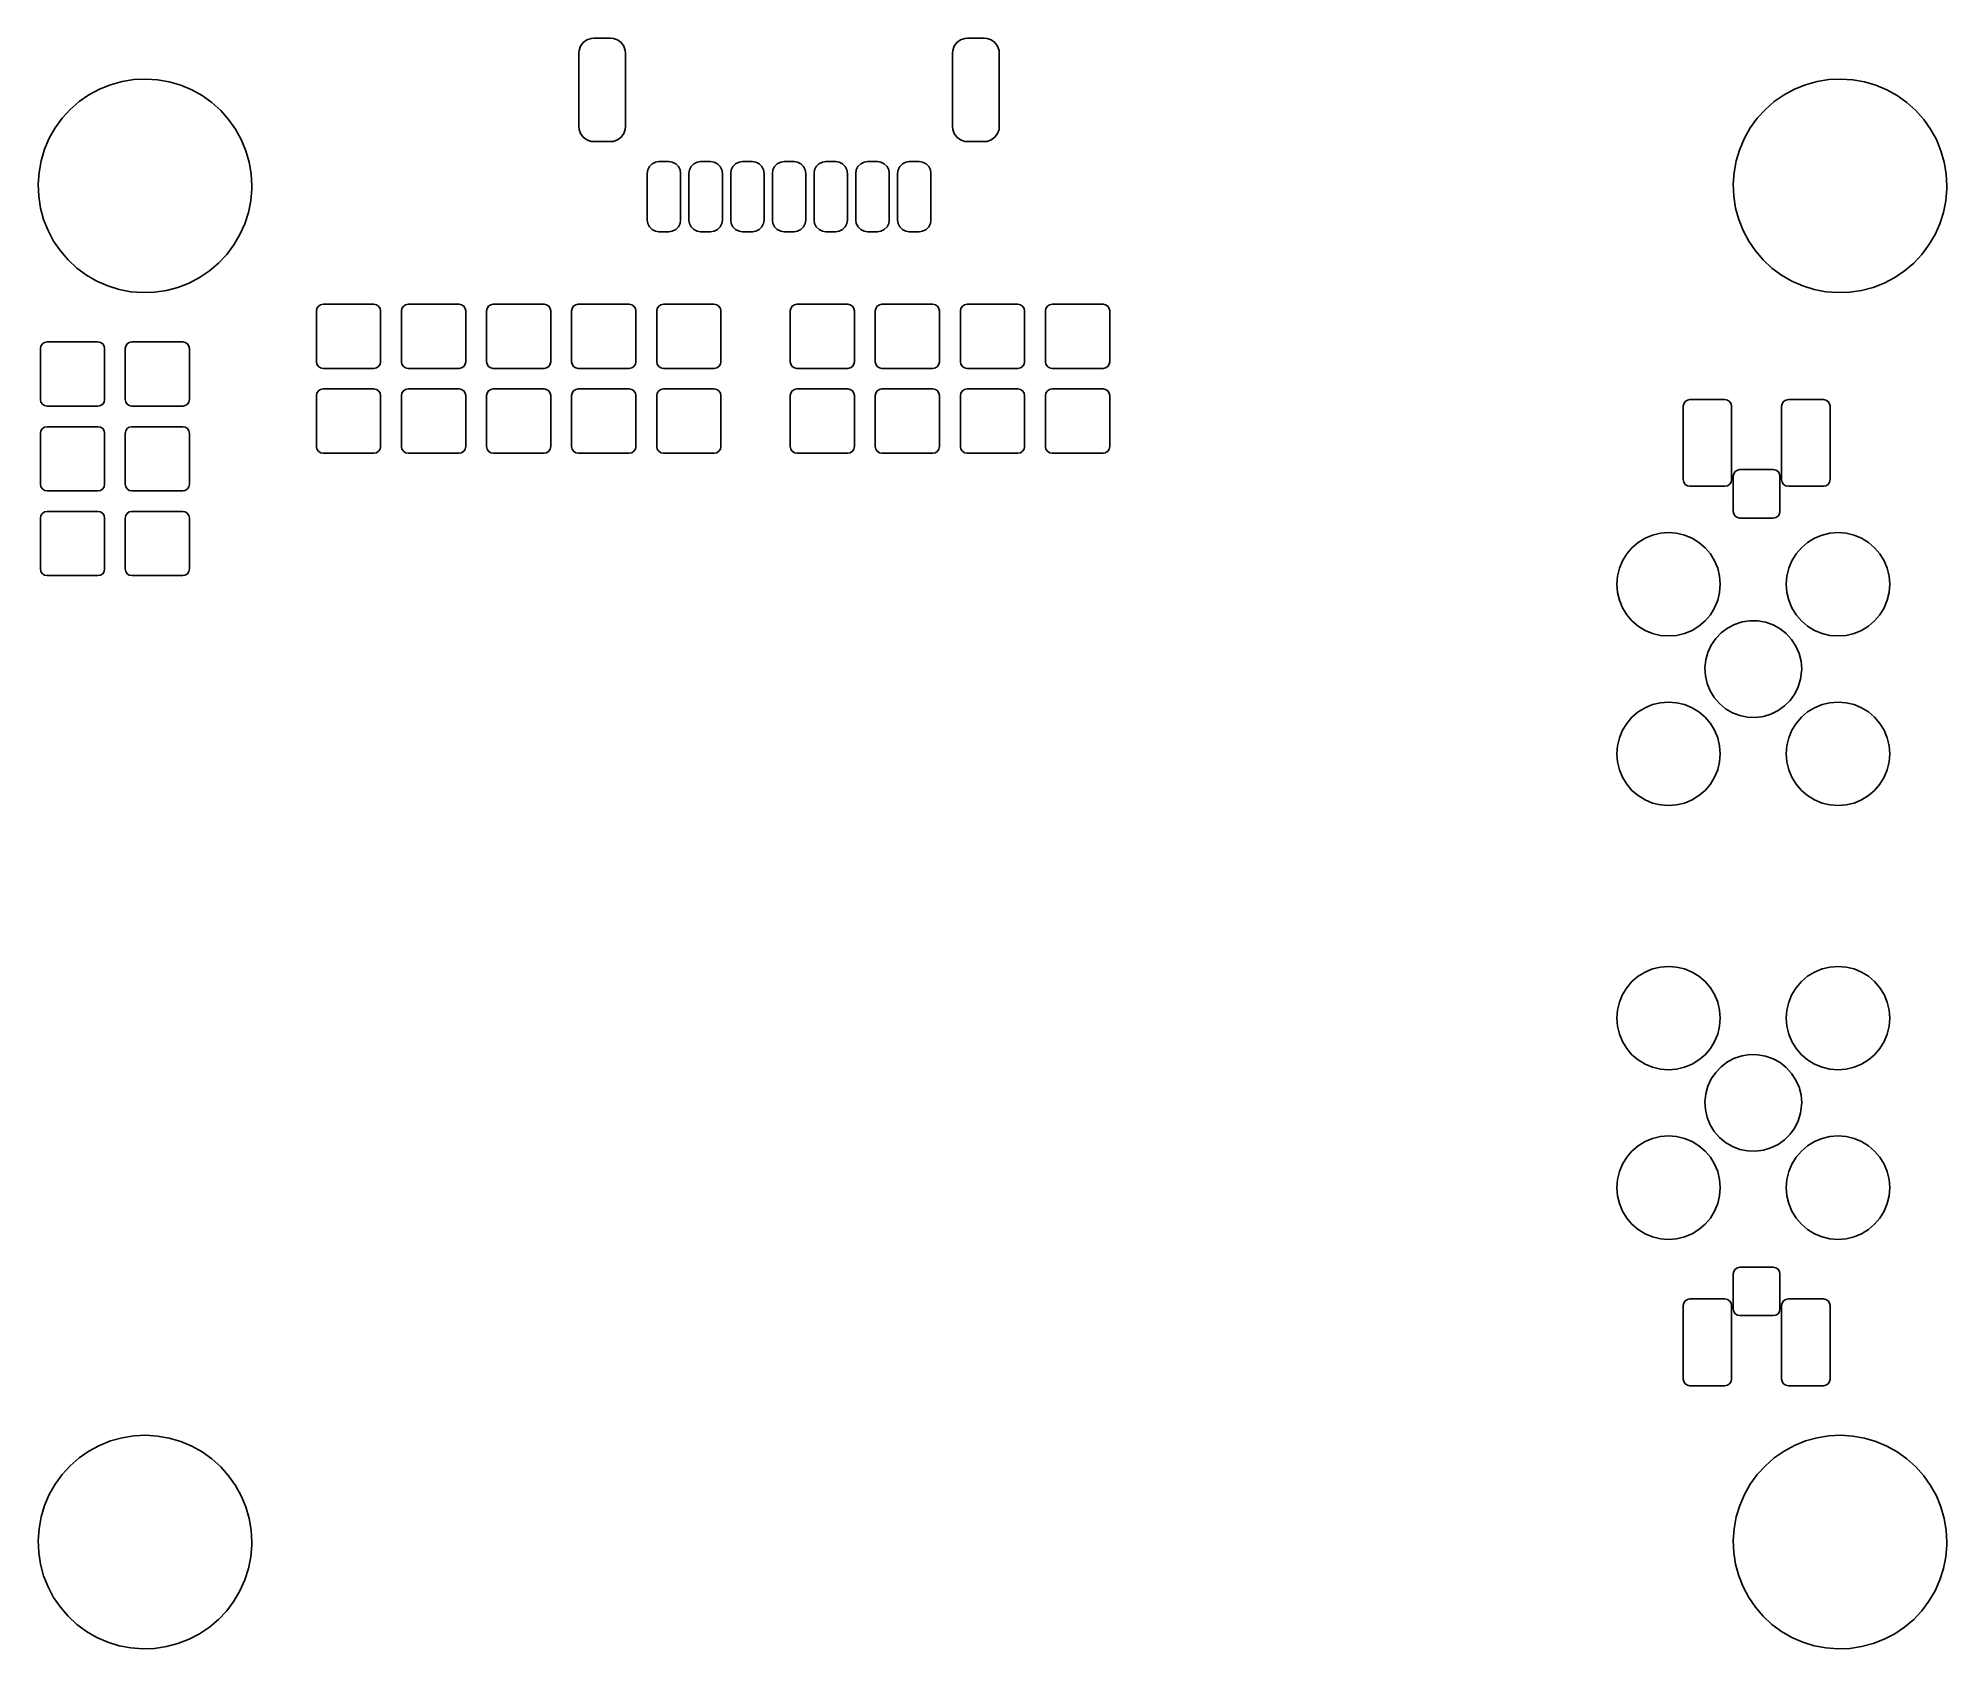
# Model space of a CAD drawing. Extents: x 5.37 to 7.63, y -5.03 to -3.13.
import ezdxf

# ---------------------------------------------------------------- set-up
doc = ezdxf.new("R2010")
doc.units = 0
doc.header["$MEASUREMENT"] = 0
doc.layers.add('BLACK', color=7, linetype='CONTINUOUS')

msp = doc.modelspace()

# ---------------------------------------------------------------- linework, layer by layer
at = {"layer": 'BLACK', "linetype": 'CONTINUOUS'}
for p, q in [((6.01716, -3.13102), (6.02139, -3.12789)), ((6.02139, -3.12789), (6.02637, -3.12614)), ((6.02637, -3.12614), (6.02969, -3.12583)), ((6.02969, -3.12583), (6.04937, -3.12583)), ((6.04937, -3.12583), (6.05269, -3.12614)), ((6.05269, -3.12614), (6.05766, -3.12789)), ((6.05766, -3.12789), (6.0619, -3.13102)), ((6.4581, -3.13102), (6.46234, -3.12789)), ((6.46234, -3.12789), (6.46731, -3.12614)), ((6.46731, -3.12614), (6.47063, -3.12583)), ((6.47063, -3.12583), (6.49031, -3.12583)), ((6.49031, -3.12583), (6.49363, -3.12614)), ((6.49363, -3.12614), (6.49861, -3.12789)), ((6.49861, -3.12789), (6.50284, -3.13102)), ((6.01197, -3.14354), (6.01228, -3.14022)), ((6.01197, -3.23016), (6.01197, -3.14354)), ((6.01228, -3.14022), (6.01403, -3.13525)), ((6.01403, -3.13525), (6.01716, -3.13102)), ((6.0619, -3.13102), (6.06503, -3.13525)), ((6.06503, -3.13525), (6.06677, -3.14022)), ((6.06677, -3.14022), (6.06709, -3.14354)), ((6.06709, -3.14354), (6.06709, -3.23016)), ((6.45291, -3.14354), (6.45323, -3.14022)), ((6.45291, -3.23016), (6.45291, -3.14354)), ((6.45323, -3.14022), (6.45497, -3.13525)), ((6.45497, -3.13525), (6.4581, -3.13102)), ((6.50284, -3.13102), (6.50597, -3.13525)), ((6.50597, -3.13525), (6.50772, -3.14022)), ((6.50772, -3.14022), (6.50803, -3.14354)), ((6.50803, -3.14354), (6.50803, -3.23016)), ((5.47295, -3.17695), (5.48683, -3.17471)), ((5.48683, -3.17471), (5.50088, -3.17402)), ((5.50088, -3.17402), (5.51492, -3.1749)), ((5.51492, -3.1749), (5.52877, -3.17734)), ((7.47295, -3.17695), (7.48683, -3.17471)), ((7.48683, -3.17471), (7.50088, -3.17402)), ((7.50088, -3.17402), (7.51492, -3.1749)), ((7.51492, -3.1749), (7.52877, -3.17734)), ((5.42244, -3.20072), (5.43399, -3.1927)), ((5.43399, -3.1927), (5.44636, -3.18601)), ((5.44636, -3.18601), (5.4594, -3.18074)), ((5.4594, -3.18074), (5.47295, -3.17695)), ((5.52877, -3.17734), (5.54226, -3.18132)), ((5.54226, -3.18132), (5.55523, -3.18677)), ((5.55523, -3.18677), (5.56751, -3.19363)), ((5.56751, -3.19363), (5.57894, -3.20182)), ((7.42244, -3.20072), (7.43399, -3.1927)), ((7.43399, -3.1927), (7.44636, -3.18601)), ((7.44636, -3.18601), (7.4594, -3.18074)), ((7.4594, -3.18074), (7.47295, -3.17695)), ((7.52877, -3.17734), (7.54226, -3.18132)), ((7.54226, -3.18132), (7.55523, -3.18677)), ((7.55523, -3.18677), (7.56751, -3.19363)), ((7.56751, -3.19363), (7.57894, -3.20182)), ((5.40237, -3.22037), (5.41185, -3.20999)), ((5.41185, -3.20999), (5.42244, -3.20072)), ((5.57894, -3.20182), (5.58939, -3.21123)), ((5.58939, -3.21123), (5.59873, -3.22175)), ((7.40237, -3.22037), (7.41185, -3.20999)), ((7.41185, -3.20999), (7.42244, -3.20072)), ((7.57894, -3.20182), (7.58939, -3.21123)), ((7.58939, -3.21123), (7.59873, -3.22175)), ((5.38715, -3.24398), (5.3941, -3.23175)), ((5.3941, -3.23175), (5.40237, -3.22037)), ((5.59873, -3.22175), (5.60684, -3.23324)), ((5.60684, -3.23324), (5.61362, -3.24556)), ((6.01228, -3.23348), (6.01197, -3.23016)), ((6.01403, -3.23845), (6.01228, -3.23348)), ((6.01716, -3.24268), (6.01403, -3.23845)), ((6.02139, -3.24581), (6.01716, -3.24268)), ((6.0619, -3.24268), (6.05766, -3.24581)), ((6.06503, -3.23845), (6.0619, -3.24268)), ((6.06677, -3.23348), (6.06503, -3.23845)), ((6.06709, -3.23016), (6.06677, -3.23348)), ((6.45323, -3.23348), (6.45291, -3.23016)), ((6.45497, -3.23845), (6.45323, -3.23348)), ((6.4581, -3.24268), (6.45497, -3.23845)), ((6.46234, -3.24581), (6.4581, -3.24268)), ((6.50284, -3.24268), (6.49861, -3.24581)), ((6.50597, -3.23845), (6.50284, -3.24268)), ((6.50772, -3.23348), (6.50597, -3.23845)), ((6.50803, -3.23016), (6.50772, -3.23348)), ((7.38715, -3.24398), (7.3941, -3.23175)), ((7.3941, -3.23175), (7.40237, -3.22037)), ((7.59873, -3.22175), (7.60684, -3.23324)), ((7.60684, -3.23324), (7.61362, -3.24556)), ((5.37755, -3.27038), (5.38161, -3.25691)), ((5.38161, -3.25691), (5.38715, -3.24398)), ((5.61362, -3.24556), (5.61898, -3.25857)), ((5.61898, -3.25857), (5.62285, -3.27209)), ((6.02637, -3.24756), (6.02139, -3.24581)), ((6.02969, -3.24787), (6.02637, -3.24756)), ((6.04937, -3.24787), (6.02969, -3.24787)), ((6.05269, -3.24756), (6.04937, -3.24787)), ((6.05766, -3.24581), (6.05269, -3.24756)), ((6.46731, -3.24756), (6.46234, -3.24581)), ((6.47063, -3.24787), (6.46731, -3.24756)), ((6.49031, -3.24787), (6.47063, -3.24787)), ((6.49363, -3.24756), (6.49031, -3.24787)), ((6.49861, -3.24581), (6.49363, -3.24756)), ((7.37755, -3.27038), (7.38161, -3.25691)), ((7.38161, -3.25691), (7.38715, -3.24398)), ((7.61362, -3.24556), (7.61898, -3.25857)), ((7.61898, -3.25857), (7.62285, -3.27209)), ((5.37403, -3.29824), (5.37501, -3.28421)), ((5.37501, -3.28421), (5.37755, -3.27038)), ((5.62285, -3.27209), (5.6252, -3.28596)), ((5.6252, -3.28596), (5.62598, -3.3)), ((6.09268, -3.28528), (6.09325, -3.28134)), ((6.09268, -3.34039), (6.09268, -3.28528)), ((6.09325, -3.28134), (6.09524, -3.27727)), ((6.09524, -3.27727), (6.09844, -3.27407)), ((6.09844, -3.27407), (6.1025, -3.27208)), ((6.1025, -3.27208), (6.10646, -3.2715)), ((6.10646, -3.2715), (6.11827, -3.2715)), ((6.11827, -3.2715), (6.1222, -3.27207)), ((6.1222, -3.27207), (6.12627, -3.27406)), ((6.12627, -3.27406), (6.12947, -3.27725)), ((6.12947, -3.27725), (6.13147, -3.28132)), ((6.13147, -3.28132), (6.13205, -3.28528)), ((6.13205, -3.28528), (6.13205, -3.34039)), ((6.14189, -3.28528), (6.14246, -3.28134)), ((6.14189, -3.34039), (6.14189, -3.28528)), ((6.14246, -3.28134), (6.14445, -3.27727)), ((6.14445, -3.27727), (6.14765, -3.27407)), ((6.14765, -3.27407), (6.15171, -3.27208)), ((6.15171, -3.27208), (6.15567, -3.2715)), ((6.15567, -3.2715), (6.16748, -3.2715)), ((6.16748, -3.2715), (6.17142, -3.27207)), ((6.17142, -3.27207), (6.17548, -3.27406)), ((6.17548, -3.27406), (6.17868, -3.27725)), ((6.17868, -3.27725), (6.18068, -3.28132)), ((6.18068, -3.28132), (6.18126, -3.28528)), ((6.18126, -3.28528), (6.18126, -3.34039)), ((6.1911, -3.28528), (6.19168, -3.28134)), ((6.1911, -3.34039), (6.1911, -3.28528)), ((6.19168, -3.28134), (6.19366, -3.27727)), ((6.19366, -3.27727), (6.19686, -3.27407)), ((6.19686, -3.27407), (6.20092, -3.27208)), ((6.20092, -3.27208), (6.20488, -3.2715)), ((6.20488, -3.2715), (6.21669, -3.2715)), ((6.21669, -3.2715), (6.22063, -3.27207)), ((6.22063, -3.27207), (6.22469, -3.27406)), ((6.22469, -3.27406), (6.2279, -3.27725)), ((6.2279, -3.27725), (6.22989, -3.28132)), ((6.22989, -3.28132), (6.23047, -3.28528)), ((6.23047, -3.28528), (6.23047, -3.34039)), ((6.24031, -3.28528), (6.24089, -3.28134)), ((6.24032, -3.34039), (6.24031, -3.28528)), ((6.24089, -3.28134), (6.24288, -3.27727)), ((6.24288, -3.27727), (6.24607, -3.27407)), ((6.24607, -3.27407), (6.25013, -3.27208)), ((6.25013, -3.27208), (6.25409, -3.2715)), ((6.25409, -3.2715), (6.26591, -3.2715)), ((6.26591, -3.2715), (6.26984, -3.27207)), ((6.26984, -3.27207), (6.27391, -3.27406)), ((6.27391, -3.27406), (6.27711, -3.27725)), ((6.27711, -3.27725), (6.2791, -3.28132)), ((6.2791, -3.28132), (6.27968, -3.28528)), ((6.27968, -3.28528), (6.27968, -3.34039)), ((6.28953, -3.28528), (6.2901, -3.28134)), ((6.28953, -3.34039), (6.28953, -3.28528)), ((6.2901, -3.28134), (6.29209, -3.27727)), ((6.29209, -3.27727), (6.29529, -3.27407)), ((6.29529, -3.27407), (6.29935, -3.27208)), ((6.29935, -3.27208), (6.30331, -3.2715)), ((6.30331, -3.2715), (6.31512, -3.2715)), ((6.31512, -3.2715), (6.31905, -3.27207)), ((6.31905, -3.27207), (6.32312, -3.27406)), ((6.32312, -3.27406), (6.32632, -3.27725)), ((6.32632, -3.27725), (6.32832, -3.28132)), ((6.32832, -3.28132), (6.3289, -3.28528)), ((6.3289, -3.28528), (6.3289, -3.34039)), ((6.33874, -3.28528), (6.33931, -3.28134)), ((6.33874, -3.34039), (6.33874, -3.28528)), ((6.33931, -3.28134), (6.3413, -3.27727)), ((6.3413, -3.27727), (6.3445, -3.27407)), ((6.3445, -3.27407), (6.34856, -3.27208)), ((6.34856, -3.27208), (6.35252, -3.2715)), ((6.35252, -3.2715), (6.36433, -3.2715)), ((6.36433, -3.2715), (6.36827, -3.27207)), ((6.36827, -3.27207), (6.37233, -3.27406)), ((6.37233, -3.27406), (6.37553, -3.27725)), ((6.37553, -3.27725), (6.37753, -3.28132)), ((6.37753, -3.28132), (6.37811, -3.28528)), ((6.37811, -3.28528), (6.37811, -3.34039)), ((6.38795, -3.28528), (6.38853, -3.28134)), ((6.38795, -3.34039), (6.38795, -3.28528)), ((6.38853, -3.28134), (6.39051, -3.27727)), ((6.39051, -3.27727), (6.39371, -3.27407)), ((6.39371, -3.27407), (6.39777, -3.27208)), ((6.39777, -3.27208), (6.40173, -3.2715)), ((6.40173, -3.2715), (6.41354, -3.2715)), ((6.41354, -3.2715), (6.41748, -3.27207)), ((6.41748, -3.27207), (6.42155, -3.27406)), ((6.42155, -3.27406), (6.42475, -3.27725)), ((6.42475, -3.27725), (6.42674, -3.28132)), ((6.42674, -3.28132), (6.42732, -3.28528)), ((6.42732, -3.28528), (6.42732, -3.34039)), ((7.37403, -3.29824), (7.37501, -3.28421)), ((7.37501, -3.28421), (7.37755, -3.27038)), ((7.62285, -3.27209), (7.6252, -3.28596)), ((7.6252, -3.28596), (7.62598, -3.3)), ((5.37462, -3.31229), (5.37403, -3.29824)), ((5.62594, -3.30352), (5.62476, -3.31753)), ((5.62598, -3.3), (5.62594, -3.30352)), ((7.37462, -3.31229), (7.37403, -3.29824)), ((7.62594, -3.30352), (7.62476, -3.31753)), ((7.62598, -3.3), (7.62594, -3.30352)), ((5.37677, -3.32619), (5.37462, -3.31229)), ((5.38046, -3.33977), (5.37677, -3.32619)), ((5.62203, -3.33133), (5.61777, -3.34474)), ((5.62476, -3.31753), (5.62203, -3.33133)), ((7.37677, -3.32619), (7.37462, -3.31229)), ((7.38046, -3.33977), (7.37677, -3.32619)), ((7.62203, -3.33133), (7.61777, -3.34474)), ((7.62476, -3.31753), (7.62203, -3.33133)), ((5.38563, -3.35284), (5.38046, -3.33977)), ((5.39224, -3.36526), (5.38563, -3.35284)), ((5.61777, -3.34474), (5.61205, -3.35759)), ((6.09326, -3.34435), (6.09268, -3.34039)), ((6.09525, -3.34842), (6.09326, -3.34435)), ((6.09845, -3.35161), (6.09525, -3.34842)), ((6.10252, -3.3536), (6.09845, -3.35161)), ((6.10646, -3.35417), (6.10252, -3.3536)), ((6.11827, -3.35417), (6.10646, -3.35417)), ((6.12223, -3.35359), (6.11827, -3.35417)), ((6.12629, -3.3516), (6.12223, -3.35359)), ((6.12949, -3.3484), (6.12629, -3.3516)), ((6.13147, -3.34433), (6.12949, -3.3484)), ((6.13205, -3.34039), (6.13147, -3.34433)), ((6.14247, -3.34435), (6.14189, -3.34039)), ((6.14447, -3.34842), (6.14247, -3.34435)), ((6.14767, -3.35161), (6.14447, -3.34842)), ((6.15173, -3.3536), (6.14767, -3.35161)), ((6.15567, -3.35417), (6.15173, -3.3536)), ((6.16748, -3.35417), (6.15567, -3.35417)), ((6.17144, -3.35359), (6.16748, -3.35417)), ((6.1755, -3.3516), (6.17144, -3.35359)), ((6.1787, -3.3484), (6.1755, -3.3516)), ((6.18069, -3.34433), (6.1787, -3.3484)), ((6.18126, -3.34039), (6.18069, -3.34433)), ((6.19168, -3.34435), (6.1911, -3.34039)), ((6.19368, -3.34842), (6.19168, -3.34435)), ((6.19688, -3.35161), (6.19368, -3.34842)), ((6.20095, -3.3536), (6.19688, -3.35161)), ((6.20488, -3.35417), (6.20095, -3.3536)), ((6.21669, -3.35417), (6.20488, -3.35417)), ((6.22065, -3.35359), (6.21669, -3.35417)), ((6.22471, -3.3516), (6.22065, -3.35359)), ((6.22791, -3.3484), (6.22471, -3.3516)), ((6.2299, -3.34433), (6.22791, -3.3484)), ((6.23047, -3.34039), (6.2299, -3.34433)), ((6.2409, -3.34435), (6.24032, -3.34039)), ((6.24289, -3.34842), (6.2409, -3.34435)), ((6.24609, -3.35161), (6.24289, -3.34842)), ((6.25016, -3.3536), (6.24609, -3.35161)), ((6.25409, -3.35417), (6.25016, -3.3536)), ((6.26591, -3.35417), (6.25409, -3.35417)), ((6.26987, -3.35359), (6.26591, -3.35417)), ((6.27393, -3.3516), (6.26987, -3.35359)), ((6.27712, -3.3484), (6.27393, -3.3516)), ((6.27911, -3.34433), (6.27712, -3.3484)), ((6.27968, -3.34039), (6.27911, -3.34433)), ((6.29011, -3.34435), (6.28953, -3.34039)), ((6.2921, -3.34842), (6.29011, -3.34435)), ((6.29531, -3.35161), (6.2921, -3.34842)), ((6.29937, -3.3536), (6.29531, -3.35161)), ((6.30331, -3.35417), (6.29937, -3.3536)), ((6.31512, -3.35417), (6.30331, -3.35417)), ((6.31908, -3.35359), (6.31512, -3.35417)), ((6.32314, -3.3516), (6.31908, -3.35359)), ((6.32634, -3.3484), (6.32314, -3.3516)), ((6.32832, -3.34433), (6.32634, -3.3484)), ((6.3289, -3.34039), (6.32832, -3.34433)), ((6.33932, -3.34435), (6.33874, -3.34039)), ((6.34132, -3.34842), (6.33932, -3.34435)), ((6.34452, -3.35161), (6.34132, -3.34842)), ((6.34858, -3.3536), (6.34452, -3.35161)), ((6.35252, -3.35417), (6.34858, -3.3536)), ((6.36433, -3.35417), (6.35252, -3.35417)), ((6.36829, -3.35359), (6.36433, -3.35417)), ((6.37235, -3.3516), (6.36829, -3.35359)), ((6.37555, -3.3484), (6.37235, -3.3516)), ((6.37754, -3.34433), (6.37555, -3.3484)), ((6.37811, -3.34039), (6.37754, -3.34433)), ((6.38853, -3.34435), (6.38795, -3.34039)), ((6.39053, -3.34842), (6.38853, -3.34435)), ((6.39373, -3.35161), (6.39053, -3.34842)), ((6.3978, -3.3536), (6.39373, -3.35161)), ((6.40173, -3.35417), (6.3978, -3.3536)), ((6.41354, -3.35417), (6.40173, -3.35417)), ((6.4175, -3.35359), (6.41354, -3.35417)), ((6.42156, -3.3516), (6.4175, -3.35359)), ((6.42476, -3.3484), (6.42156, -3.3516)), ((6.42675, -3.34433), (6.42476, -3.3484)), ((6.42732, -3.34039), (6.42675, -3.34433)), ((7.38563, -3.35284), (7.38046, -3.33977)), ((7.39224, -3.36526), (7.38563, -3.35284)), ((7.61777, -3.34474), (7.61205, -3.35759)), ((5.40018, -3.37687), (5.39224, -3.36526)), ((5.40937, -3.38752), (5.40018, -3.37687)), ((5.60493, -3.36972), (5.59651, -3.38098)), ((5.61205, -3.35759), (5.60493, -3.36972)), ((7.40018, -3.37687), (7.39224, -3.36526)), ((7.40937, -3.38752), (7.40018, -3.37687)), ((7.60493, -3.36972), (7.59651, -3.38098)), ((7.61205, -3.35759), (7.60493, -3.36972)), ((5.41969, -3.39707), (5.40937, -3.38752)), ((5.43102, -3.40542), (5.41969, -3.39707)), ((5.57617, -3.40035), (5.56451, -3.40822)), ((5.58688, -3.39123), (5.57617, -3.40035)), ((5.59651, -3.38098), (5.58688, -3.39123)), ((7.41969, -3.39707), (7.40937, -3.38752)), ((7.43102, -3.40542), (7.41969, -3.39707)), ((7.57617, -3.40035), (7.56451, -3.40822)), ((7.58688, -3.39123), (7.57617, -3.40035)), ((7.59651, -3.38098), (7.58688, -3.39123)), ((5.4432, -3.41245), (5.43102, -3.40542)), ((5.45609, -3.41808), (5.4432, -3.41245)), ((5.46952, -3.42224), (5.45609, -3.41808)), ((5.48334, -3.42488), (5.46952, -3.42224)), ((5.53893, -3.41982), (5.52533, -3.42341)), ((5.55204, -3.41473), (5.53893, -3.41982)), ((5.56451, -3.40822), (5.55204, -3.41473)), ((7.4432, -3.41245), (7.43102, -3.40542)), ((7.45609, -3.41808), (7.4432, -3.41245)), ((7.46952, -3.42224), (7.45609, -3.41808)), ((7.48334, -3.42488), (7.46952, -3.42224)), ((7.53893, -3.41982), (7.52533, -3.42341)), ((7.55204, -3.41473), (7.53893, -3.41982)), ((7.56451, -3.40822), (7.55204, -3.41473)), ((5.49736, -3.42596), (5.48334, -3.42488)), ((5.51142, -3.42547), (5.49736, -3.42596)), ((5.52533, -3.42341), (5.51142, -3.42547)), ((5.70228, -3.44756), (5.70288, -3.44455)), ((5.70288, -3.44455), (5.70459, -3.44199)), ((5.70459, -3.44199), (5.70714, -3.44028)), ((5.70714, -3.44028), (5.71016, -3.43969)), ((5.71016, -3.43969), (5.77016, -3.43969)), ((5.77016, -3.43969), (5.77317, -3.44028)), ((5.77317, -3.44028), (5.77573, -3.44199)), ((5.77573, -3.44199), (5.77743, -3.44455)), ((5.77743, -3.44455), (5.77803, -3.44756)), ((5.80268, -3.44756), (5.80328, -3.44455)), ((5.80328, -3.44455), (5.80498, -3.44199)), ((5.80498, -3.44199), (5.80754, -3.44028)), ((5.80754, -3.44028), (5.81055, -3.43969)), ((5.81055, -3.43969), (5.87055, -3.43969)), ((5.87055, -3.43969), (5.87356, -3.44028)), ((5.87356, -3.44028), (5.87612, -3.44199)), ((5.87612, -3.44199), (5.87783, -3.44455)), ((5.87783, -3.44455), (5.87843, -3.44756)), ((5.90307, -3.44756), (5.90367, -3.44455)), ((5.90367, -3.44455), (5.90538, -3.44199)), ((5.90538, -3.44199), (5.90793, -3.44028)), ((5.90793, -3.44028), (5.91094, -3.43969)), ((5.91094, -3.43969), (5.97094, -3.43969)), ((5.97094, -3.43969), (5.97396, -3.44028)), ((5.97396, -3.44028), (5.97651, -3.44199)), ((5.97651, -3.44199), (5.97822, -3.44455)), ((5.97822, -3.44455), (5.97882, -3.44756)), ((6.00346, -3.44756), (6.00406, -3.44455)), ((6.00406, -3.44455), (6.00577, -3.44199)), ((6.00577, -3.44199), (6.00833, -3.44028)), ((6.00833, -3.44028), (6.01134, -3.43969)), ((6.01134, -3.43969), (6.07134, -3.43969)), ((6.07134, -3.43969), (6.07435, -3.44028)), ((6.07435, -3.44028), (6.07691, -3.44199)), ((6.07691, -3.44199), (6.07861, -3.44455)), ((6.07861, -3.44455), (6.07921, -3.44756)), ((6.10386, -3.44756), (6.10446, -3.44455)), ((6.10446, -3.44455), (6.10616, -3.44199)), ((6.10616, -3.44199), (6.10872, -3.44028)), ((6.10872, -3.44028), (6.11173, -3.43969)), ((6.11173, -3.43969), (6.17173, -3.43969)), ((6.17173, -3.43969), (6.17475, -3.44028)), ((6.17475, -3.44028), (6.1773, -3.44199)), ((6.1773, -3.44199), (6.17901, -3.44455)), ((6.17901, -3.44455), (6.17961, -3.44756)), ((6.26134, -3.44756), (6.26194, -3.44455)), ((6.26194, -3.44455), (6.26364, -3.44199)), ((6.26364, -3.44199), (6.2662, -3.44028)), ((6.2662, -3.44028), (6.26921, -3.43969)), ((6.26921, -3.43969), (6.32921, -3.43969)), ((6.32921, -3.43969), (6.33223, -3.44028)), ((6.33223, -3.44028), (6.33478, -3.44199)), ((6.33478, -3.44199), (6.33649, -3.44455)), ((6.33649, -3.44455), (6.33709, -3.44756)), ((6.36173, -3.44756), (6.36233, -3.44455)), ((6.36233, -3.44455), (6.36404, -3.44199)), ((6.36404, -3.44199), (6.36659, -3.44028)), ((6.36659, -3.44028), (6.36961, -3.43969)), ((6.36961, -3.43969), (6.42961, -3.43969)), ((6.42961, -3.43969), (6.43262, -3.44028)), ((6.43262, -3.44028), (6.43517, -3.44199)), ((6.43517, -3.44199), (6.43688, -3.44455)), ((6.43688, -3.44455), (6.43748, -3.44756)), ((6.46213, -3.44756), (6.46273, -3.44455)), ((6.46273, -3.44455), (6.46443, -3.44199)), ((6.46443, -3.44199), (6.46699, -3.44028)), ((6.46699, -3.44028), (6.47, -3.43969)), ((6.47, -3.43969), (6.53, -3.43969)), ((6.53, -3.43969), (6.53301, -3.44028)), ((6.53301, -3.44028), (6.53557, -3.44199)), ((6.53557, -3.44199), (6.53727, -3.44455)), ((6.53727, -3.44455), (6.53787, -3.44756)), ((6.56252, -3.44756), (6.56312, -3.44455)), ((6.56312, -3.44455), (6.56483, -3.44199)), ((6.56483, -3.44199), (6.56738, -3.44028)), ((6.56738, -3.44028), (6.57039, -3.43969)), ((6.57039, -3.43969), (6.63039, -3.43969)), ((6.63039, -3.43969), (6.63341, -3.44028)), ((6.63341, -3.44028), (6.63596, -3.44199)), ((6.63596, -3.44199), (6.63767, -3.44455)), ((6.63767, -3.44455), (6.63827, -3.44756)), ((7.49736, -3.42596), (7.48334, -3.42488)), ((7.51142, -3.42547), (7.49736, -3.42596)), ((7.52533, -3.42341), (7.51142, -3.42547)), ((5.70228, -3.50756), (5.70228, -3.44756)), ((5.77803, -3.44756), (5.77803, -3.50756)), ((5.80268, -3.50756), (5.80268, -3.44756)), ((5.87843, -3.44756), (5.87843, -3.50756)), ((5.90307, -3.50756), (5.90307, -3.44756)), ((5.97882, -3.44756), (5.97882, -3.50756)), ((6.00346, -3.50756), (6.00346, -3.44756)), ((6.07921, -3.44756), (6.07921, -3.50756)), ((6.10386, -3.50756), (6.10386, -3.44756)), ((6.17961, -3.44756), (6.17961, -3.50756)), ((6.26134, -3.50756), (6.26134, -3.44756)), ((6.33709, -3.44756), (6.33709, -3.50756)), ((6.36173, -3.50756), (6.36173, -3.44756)), ((6.43748, -3.44756), (6.43748, -3.50756)), ((6.46213, -3.50756), (6.46213, -3.44756)), ((6.53787, -3.44756), (6.53787, -3.50756)), ((6.56252, -3.50756), (6.56252, -3.44756)), ((6.63827, -3.44756), (6.63827, -3.50756)), ((5.37669, -3.49205), (5.37729, -3.48903)), ((5.37729, -3.48903), (5.379, -3.48648)), ((5.379, -3.48648), (5.38155, -3.48477)), ((5.38155, -3.48477), (5.38457, -3.48417)), ((5.38457, -3.48417), (5.44457, -3.48417)), ((5.44457, -3.48417), (5.44758, -3.48477)), ((5.44758, -3.48477), (5.45013, -3.48648)), ((5.45013, -3.48648), (5.45184, -3.48903)), ((5.45184, -3.48903), (5.45244, -3.49205)), ((5.47669, -3.49205), (5.47729, -3.48903)), ((5.47729, -3.48903), (5.479, -3.48648)), ((5.479, -3.48648), (5.48155, -3.48477)), ((5.48155, -3.48477), (5.48457, -3.48417)), ((5.48457, -3.48417), (5.54457, -3.48417)), ((5.54457, -3.48417), (5.54758, -3.48477)), ((5.54758, -3.48477), (5.55013, -3.48648)), ((5.55013, -3.48648), (5.55184, -3.48903)), ((5.55184, -3.48903), (5.55244, -3.49205)), ((5.37669, -3.55205), (5.37669, -3.49205)), ((5.45244, -3.49205), (5.45244, -3.55205)), ((5.47669, -3.55205), (5.47669, -3.49205)), ((5.55244, -3.49205), (5.55244, -3.55205)), ((5.70288, -3.51057), (5.70228, -3.50756)), ((5.70459, -3.51313), (5.70288, -3.51057)), ((5.77743, -3.51057), (5.77573, -3.51313)), ((5.77803, -3.50756), (5.77743, -3.51057)), ((5.80328, -3.51057), (5.80268, -3.50756)), ((5.80498, -3.51313), (5.80328, -3.51057)), ((5.87783, -3.51057), (5.87612, -3.51313)), ((5.87843, -3.50756), (5.87783, -3.51057)), ((5.90367, -3.51057), (5.90307, -3.50756)), ((5.90538, -3.51313), (5.90367, -3.51057)), ((5.97822, -3.51057), (5.97651, -3.51313)), ((5.97882, -3.50756), (5.97822, -3.51057)), ((6.00406, -3.51057), (6.00346, -3.50756)), ((6.00577, -3.51313), (6.00406, -3.51057)), ((6.07861, -3.51057), (6.07691, -3.51313)), ((6.07921, -3.50756), (6.07861, -3.51057)), ((6.10446, -3.51057), (6.10386, -3.50756)), ((6.10616, -3.51313), (6.10446, -3.51057)), ((6.17901, -3.51057), (6.1773, -3.51313)), ((6.17961, -3.50756), (6.17901, -3.51057)), ((6.26194, -3.51057), (6.26134, -3.50756)), ((6.26364, -3.51313), (6.26194, -3.51057)), ((6.33649, -3.51057), (6.33478, -3.51313)), ((6.33709, -3.50756), (6.33649, -3.51057)), ((6.36233, -3.51057), (6.36173, -3.50756)), ((6.36404, -3.51313), (6.36233, -3.51057)), ((6.43688, -3.51057), (6.43517, -3.51313)), ((6.43748, -3.50756), (6.43688, -3.51057)), ((6.46273, -3.51057), (6.46213, -3.50756)), ((6.46443, -3.51313), (6.46273, -3.51057)), ((6.53727, -3.51057), (6.53557, -3.51313)), ((6.53787, -3.50756), (6.53727, -3.51057)), ((6.56312, -3.51057), (6.56252, -3.50756)), ((6.56483, -3.51313), (6.56312, -3.51057)), ((6.63767, -3.51057), (6.63596, -3.51313)), ((6.63827, -3.50756), (6.63767, -3.51057)), ((5.70714, -3.51483), (5.70459, -3.51313)), ((5.71016, -3.51543), (5.70714, -3.51483)), ((5.77016, -3.51543), (5.71016, -3.51543)), ((5.77317, -3.51483), (5.77016, -3.51543)), ((5.77573, -3.51313), (5.77317, -3.51483)), ((5.80754, -3.51483), (5.80498, -3.51313)), ((5.81055, -3.51543), (5.80754, -3.51483)), ((5.87055, -3.51543), (5.81055, -3.51543)), ((5.87356, -3.51483), (5.87055, -3.51543)), ((5.87612, -3.51313), (5.87356, -3.51483)), ((5.90793, -3.51483), (5.90538, -3.51313)), ((5.91094, -3.51543), (5.90793, -3.51483)), ((5.97094, -3.51543), (5.91094, -3.51543)), ((5.97396, -3.51483), (5.97094, -3.51543)), ((5.97651, -3.51313), (5.97396, -3.51483)), ((6.00833, -3.51483), (6.00577, -3.51313)), ((6.01134, -3.51543), (6.00833, -3.51483)), ((6.07134, -3.51543), (6.01134, -3.51543)), ((6.07435, -3.51483), (6.07134, -3.51543)), ((6.07691, -3.51313), (6.07435, -3.51483)), ((6.10872, -3.51483), (6.10616, -3.51313)), ((6.11173, -3.51543), (6.10872, -3.51483)), ((6.17173, -3.51543), (6.11173, -3.51543)), ((6.17475, -3.51483), (6.17173, -3.51543)), ((6.1773, -3.51313), (6.17475, -3.51483)), ((6.2662, -3.51483), (6.26364, -3.51313)), ((6.26921, -3.51543), (6.2662, -3.51483)), ((6.32921, -3.51543), (6.26921, -3.51543)), ((6.33223, -3.51483), (6.32921, -3.51543)), ((6.33478, -3.51313), (6.33223, -3.51483)), ((6.36659, -3.51483), (6.36404, -3.51313)), ((6.36961, -3.51543), (6.36659, -3.51483)), ((6.42961, -3.51543), (6.36961, -3.51543)), ((6.43262, -3.51483), (6.42961, -3.51543)), ((6.43517, -3.51313), (6.43262, -3.51483)), ((6.46699, -3.51483), (6.46443, -3.51313)), ((6.47, -3.51543), (6.46699, -3.51483)), ((6.53, -3.51543), (6.47, -3.51543)), ((6.53301, -3.51483), (6.53, -3.51543)), ((6.53557, -3.51313), (6.53301, -3.51483)), ((6.56738, -3.51483), (6.56483, -3.51313)), ((6.57039, -3.51543), (6.56738, -3.51483)), ((6.63039, -3.51543), (6.57039, -3.51543)), ((6.63341, -3.51483), (6.63039, -3.51543)), ((6.63596, -3.51313), (6.63341, -3.51483)), ((5.37729, -3.55506), (5.37669, -3.55205)), ((5.379, -3.55761), (5.37729, -3.55506)), ((5.38155, -3.55932), (5.379, -3.55761)), ((5.45013, -3.55761), (5.44758, -3.55932)), ((5.45184, -3.55506), (5.45013, -3.55761)), ((5.45244, -3.55205), (5.45184, -3.55506)), ((5.47729, -3.55506), (5.47669, -3.55205)), ((5.479, -3.55761), (5.47729, -3.55506)), ((5.48155, -3.55932), (5.479, -3.55761)), ((5.55013, -3.55761), (5.54758, -3.55932)), ((5.55184, -3.55506), (5.55013, -3.55761)), ((5.55244, -3.55205), (5.55184, -3.55506)), ((5.70228, -3.54756), (5.70288, -3.54455)), ((5.70228, -3.60756), (5.70228, -3.54756)), ((5.70288, -3.54455), (5.70459, -3.54199)), ((5.70459, -3.54199), (5.70714, -3.54028)), ((5.70714, -3.54028), (5.71016, -3.53969)), ((5.71016, -3.53969), (5.77016, -3.53969)), ((5.77016, -3.53969), (5.77317, -3.54028)), ((5.77317, -3.54028), (5.77573, -3.54199)), ((5.77573, -3.54199), (5.77743, -3.54455)), ((5.77743, -3.54455), (5.77803, -3.54756)), ((5.77803, -3.54756), (5.77803, -3.60756)), ((5.80268, -3.54756), (5.80328, -3.54455)), ((5.80268, -3.60756), (5.80268, -3.54756)), ((5.80328, -3.54455), (5.80498, -3.54199)), ((5.80498, -3.54199), (5.80754, -3.54028)), ((5.80754, -3.54028), (5.81055, -3.53969)), ((5.81055, -3.53969), (5.87055, -3.53969)), ((5.87055, -3.53969), (5.87356, -3.54028)), ((5.87356, -3.54028), (5.87612, -3.54199)), ((5.87612, -3.54199), (5.87783, -3.54455)), ((5.87783, -3.54455), (5.87843, -3.54756)), ((5.87843, -3.54756), (5.87843, -3.60756)), ((5.90307, -3.54756), (5.90367, -3.54455)), ((5.90307, -3.60756), (5.90307, -3.54756)), ((5.90367, -3.54455), (5.90538, -3.54199)), ((5.90538, -3.54199), (5.90793, -3.54028)), ((5.90793, -3.54028), (5.91094, -3.53969)), ((5.91094, -3.53969), (5.97094, -3.53969)), ((5.97094, -3.53969), (5.97396, -3.54028)), ((5.97396, -3.54028), (5.97651, -3.54199)), ((5.97651, -3.54199), (5.97822, -3.54455)), ((5.97822, -3.54455), (5.97882, -3.54756)), ((5.97882, -3.54756), (5.97882, -3.60756)), ((6.00346, -3.54756), (6.00406, -3.54455)), ((6.00346, -3.60756), (6.00346, -3.54756)), ((6.00406, -3.54455), (6.00577, -3.54199)), ((6.00577, -3.54199), (6.00833, -3.54028)), ((6.00833, -3.54028), (6.01134, -3.53969)), ((6.01134, -3.53969), (6.07134, -3.53969)), ((6.07134, -3.53969), (6.07435, -3.54028)), ((6.07435, -3.54028), (6.07691, -3.54199)), ((6.07691, -3.54199), (6.07861, -3.54455)), ((6.07861, -3.54455), (6.07921, -3.54756)), ((6.07921, -3.54756), (6.07921, -3.60756)), ((6.10386, -3.54756), (6.10446, -3.54455)), ((6.10386, -3.60756), (6.10386, -3.54756)), ((6.10446, -3.54455), (6.10616, -3.54199)), ((6.10616, -3.54199), (6.10872, -3.54028)), ((6.10872, -3.54028), (6.11173, -3.53969)), ((6.11173, -3.53969), (6.17173, -3.53969)), ((6.17173, -3.53969), (6.17475, -3.54028)), ((6.17475, -3.54028), (6.1773, -3.54199)), ((6.1773, -3.54199), (6.17901, -3.54455)), ((6.17901, -3.54455), (6.17961, -3.54756)), ((6.17961, -3.54756), (6.17961, -3.60756)), ((6.26134, -3.54756), (6.26194, -3.54455)), ((6.26134, -3.60756), (6.26134, -3.54756)), ((6.26194, -3.54455), (6.26364, -3.54199)), ((6.26364, -3.54199), (6.2662, -3.54028)), ((6.2662, -3.54028), (6.26921, -3.53969)), ((6.26921, -3.53969), (6.32921, -3.53969)), ((6.32921, -3.53969), (6.33223, -3.54028)), ((6.33223, -3.54028), (6.33478, -3.54199)), ((6.33478, -3.54199), (6.33649, -3.54455)), ((6.33649, -3.54455), (6.33709, -3.54756)), ((6.33709, -3.54756), (6.33709, -3.60756)), ((6.36173, -3.54756), (6.36233, -3.54455)), ((6.36173, -3.60756), (6.36173, -3.54756)), ((6.36233, -3.54455), (6.36404, -3.54199)), ((6.36404, -3.54199), (6.36659, -3.54028)), ((6.36659, -3.54028), (6.36961, -3.53969)), ((6.36961, -3.53969), (6.42961, -3.53969)), ((6.42961, -3.53969), (6.43262, -3.54028)), ((6.43262, -3.54028), (6.43517, -3.54199)), ((6.43517, -3.54199), (6.43688, -3.54455)), ((6.43688, -3.54455), (6.43748, -3.54756)), ((6.43748, -3.54756), (6.43748, -3.60756)), ((6.46213, -3.54756), (6.46273, -3.54455)), ((6.46213, -3.60756), (6.46213, -3.54756)), ((6.46273, -3.54455), (6.46443, -3.54199)), ((6.46443, -3.54199), (6.46699, -3.54028)), ((6.46699, -3.54028), (6.47, -3.53969)), ((6.47, -3.53969), (6.53, -3.53969)), ((6.53, -3.53969), (6.53301, -3.54028)), ((6.53301, -3.54028), (6.53557, -3.54199)), ((6.53557, -3.54199), (6.53727, -3.54455)), ((6.53727, -3.54455), (6.53787, -3.54756)), ((6.53787, -3.54756), (6.53787, -3.60756)), ((6.56252, -3.54756), (6.56312, -3.54455)), ((6.56252, -3.60756), (6.56252, -3.54756)), ((6.56312, -3.54455), (6.56483, -3.54199)), ((6.56483, -3.54199), (6.56738, -3.54028)), ((6.56738, -3.54028), (6.57039, -3.53969)), ((6.57039, -3.53969), (6.63039, -3.53969)), ((6.63039, -3.53969), (6.63341, -3.54028)), ((6.63341, -3.54028), (6.63596, -3.54199)), ((6.63596, -3.54199), (6.63767, -3.54455)), ((6.63767, -3.54455), (6.63827, -3.54756)), ((6.63827, -3.54756), (6.63827, -3.60756)), ((7.31496, -3.56004), (7.31556, -3.55703)), ((7.31556, -3.55703), (7.31727, -3.55447)), ((7.31727, -3.55447), (7.31982, -3.55276)), ((7.31982, -3.55276), (7.32283, -3.55217)), ((7.32283, -3.55217), (7.36417, -3.55217)), ((7.36417, -3.55217), (7.36719, -3.55276)), ((7.36719, -3.55276), (7.36974, -3.55447)), ((7.36974, -3.55447), (7.37145, -3.55703)), ((7.37145, -3.55703), (7.37205, -3.56004)), ((7.4311, -3.56004), (7.4317, -3.55703)), ((7.4317, -3.55703), (7.43341, -3.55447)), ((7.43341, -3.55447), (7.43596, -3.55276)), ((7.43596, -3.55276), (7.43898, -3.55217)), ((7.43898, -3.55217), (7.48031, -3.55217)), ((7.48031, -3.55217), (7.48333, -3.55276)), ((7.48333, -3.55276), (7.48588, -3.55447)), ((7.48588, -3.55447), (7.48759, -3.55703)), ((7.48759, -3.55703), (7.48819, -3.56004)), ((5.38457, -3.55992), (5.38155, -3.55932)), ((5.44457, -3.55992), (5.38457, -3.55992)), ((5.44758, -3.55932), (5.44457, -3.55992)), ((5.48457, -3.55992), (5.48155, -3.55932)), ((5.54457, -3.55992), (5.48457, -3.55992)), ((5.54758, -3.55932), (5.54457, -3.55992)), ((7.31496, -3.64665), (7.31496, -3.56004)), ((7.37205, -3.56004), (7.37205, -3.64665)), ((7.4311, -3.64665), (7.4311, -3.56004)), ((7.48819, -3.56004), (7.48819, -3.64665)), ((5.37669, -3.59205), (5.37729, -3.58903)), ((5.37669, -3.65205), (5.37669, -3.59205)), ((5.37729, -3.58903), (5.379, -3.58648)), ((5.379, -3.58648), (5.38155, -3.58477)), ((5.38155, -3.58477), (5.38457, -3.58417)), ((5.38457, -3.58417), (5.44457, -3.58417)), ((5.44457, -3.58417), (5.44758, -3.58477)), ((5.44758, -3.58477), (5.45013, -3.58648)), ((5.45013, -3.58648), (5.45184, -3.58903)), ((5.45184, -3.58903), (5.45244, -3.59205)), ((5.45244, -3.59205), (5.45244, -3.65205)), ((5.47669, -3.59205), (5.47729, -3.58903)), ((5.47669, -3.65205), (5.47669, -3.59205)), ((5.47729, -3.58903), (5.479, -3.58648)), ((5.479, -3.58648), (5.48155, -3.58477)), ((5.48155, -3.58477), (5.48457, -3.58417)), ((5.48457, -3.58417), (5.54457, -3.58417)), ((5.54457, -3.58417), (5.54758, -3.58477)), ((5.54758, -3.58477), (5.55013, -3.58648)), ((5.55013, -3.58648), (5.55184, -3.58903)), ((5.55184, -3.58903), (5.55244, -3.59205)), ((5.55244, -3.59205), (5.55244, -3.65205)), ((5.70288, -3.61057), (5.70228, -3.60756)), ((5.70459, -3.61313), (5.70288, -3.61057)), ((5.70714, -3.61483), (5.70459, -3.61313)), ((5.71016, -3.61543), (5.70714, -3.61483)), ((5.77016, -3.61543), (5.71016, -3.61543)), ((5.77317, -3.61483), (5.77016, -3.61543)), ((5.77573, -3.61313), (5.77317, -3.61483)), ((5.77743, -3.61057), (5.77573, -3.61313)), ((5.77803, -3.60756), (5.77743, -3.61057)), ((5.80328, -3.61057), (5.80268, -3.60756)), ((5.80498, -3.61313), (5.80328, -3.61057)), ((5.80754, -3.61483), (5.80498, -3.61313)), ((5.81055, -3.61543), (5.80754, -3.61483)), ((5.87055, -3.61543), (5.81055, -3.61543)), ((5.87356, -3.61483), (5.87055, -3.61543)), ((5.87612, -3.61313), (5.87356, -3.61483)), ((5.87783, -3.61057), (5.87612, -3.61313)), ((5.87843, -3.60756), (5.87783, -3.61057)), ((5.90367, -3.61057), (5.90307, -3.60756)), ((5.90538, -3.61313), (5.90367, -3.61057)), ((5.90793, -3.61483), (5.90538, -3.61313)), ((5.91094, -3.61543), (5.90793, -3.61483)), ((5.97094, -3.61543), (5.91094, -3.61543)), ((5.97396, -3.61483), (5.97094, -3.61543)), ((5.97651, -3.61313), (5.97396, -3.61483)), ((5.97822, -3.61057), (5.97651, -3.61313)), ((5.97882, -3.60756), (5.97822, -3.61057)), ((6.00406, -3.61057), (6.00346, -3.60756)), ((6.00577, -3.61313), (6.00406, -3.61057)), ((6.00833, -3.61483), (6.00577, -3.61313)), ((6.01134, -3.61543), (6.00833, -3.61483)), ((6.07134, -3.61543), (6.01134, -3.61543)), ((6.07435, -3.61483), (6.07134, -3.61543)), ((6.07691, -3.61313), (6.07435, -3.61483)), ((6.07861, -3.61057), (6.07691, -3.61313)), ((6.07921, -3.60756), (6.07861, -3.61057)), ((6.10446, -3.61057), (6.10386, -3.60756)), ((6.10616, -3.61313), (6.10446, -3.61057)), ((6.10872, -3.61483), (6.10616, -3.61313)), ((6.11173, -3.61543), (6.10872, -3.61483)), ((6.17173, -3.61543), (6.11173, -3.61543)), ((6.17475, -3.61483), (6.17173, -3.61543)), ((6.1773, -3.61313), (6.17475, -3.61483)), ((6.17901, -3.61057), (6.1773, -3.61313)), ((6.17961, -3.60756), (6.17901, -3.61057)), ((6.26194, -3.61057), (6.26134, -3.60756)), ((6.26364, -3.61313), (6.26194, -3.61057)), ((6.2662, -3.61483), (6.26364, -3.61313)), ((6.26921, -3.61543), (6.2662, -3.61483)), ((6.32921, -3.61543), (6.26921, -3.61543)), ((6.33223, -3.61483), (6.32921, -3.61543)), ((6.33478, -3.61313), (6.33223, -3.61483)), ((6.33649, -3.61057), (6.33478, -3.61313)), ((6.33709, -3.60756), (6.33649, -3.61057)), ((6.36233, -3.61057), (6.36173, -3.60756)), ((6.36404, -3.61313), (6.36233, -3.61057)), ((6.36659, -3.61483), (6.36404, -3.61313)), ((6.36961, -3.61543), (6.36659, -3.61483)), ((6.42961, -3.61543), (6.36961, -3.61543)), ((6.43262, -3.61483), (6.42961, -3.61543)), ((6.43517, -3.61313), (6.43262, -3.61483)), ((6.43688, -3.61057), (6.43517, -3.61313)), ((6.43748, -3.60756), (6.43688, -3.61057)), ((6.46273, -3.61057), (6.46213, -3.60756)), ((6.46443, -3.61313), (6.46273, -3.61057)), ((6.46699, -3.61483), (6.46443, -3.61313)), ((6.47, -3.61543), (6.46699, -3.61483)), ((6.53, -3.61543), (6.47, -3.61543)), ((6.53301, -3.61483), (6.53, -3.61543)), ((6.53557, -3.61313), (6.53301, -3.61483)), ((6.53727, -3.61057), (6.53557, -3.61313)), ((6.53787, -3.60756), (6.53727, -3.61057)), ((6.56312, -3.61057), (6.56252, -3.60756)), ((6.56483, -3.61313), (6.56312, -3.61057)), ((6.56738, -3.61483), (6.56483, -3.61313)), ((6.57039, -3.61543), (6.56738, -3.61483)), ((6.63039, -3.61543), (6.57039, -3.61543)), ((6.63341, -3.61483), (6.63039, -3.61543)), ((6.63596, -3.61313), (6.63341, -3.61483)), ((6.63767, -3.61057), (6.63596, -3.61313)), ((6.63827, -3.60756), (6.63767, -3.61057)), ((7.31556, -3.64967), (7.31496, -3.64665)), ((7.37205, -3.64665), (7.37145, -3.64967)), ((7.37402, -3.64272), (7.37462, -3.6397)), ((7.37402, -3.68406), (7.37402, -3.64272)), ((7.37462, -3.6397), (7.37632, -3.63715)), ((7.37632, -3.63715), (7.37888, -3.63544)), ((7.37888, -3.63544), (7.38189, -3.63484)), ((7.38189, -3.63484), (7.42126, -3.63484)), ((7.42126, -3.63484), (7.42427, -3.63544)), ((7.42427, -3.63544), (7.42683, -3.63715)), ((7.42683, -3.63715), (7.42853, -3.6397)), ((7.42853, -3.6397), (7.42913, -3.64272)), ((7.42913, -3.64272), (7.42913, -3.68406)), ((7.4317, -3.64967), (7.4311, -3.64665)), ((7.48819, -3.64665), (7.48759, -3.64967)), ((5.37729, -3.65506), (5.37669, -3.65205)), ((5.379, -3.65761), (5.37729, -3.65506)), ((5.38155, -3.65932), (5.379, -3.65761)), ((5.38457, -3.65992), (5.38155, -3.65932)), ((5.44457, -3.65992), (5.38457, -3.65992)), ((5.44758, -3.65932), (5.44457, -3.65992)), ((5.45013, -3.65761), (5.44758, -3.65932)), ((5.45184, -3.65506), (5.45013, -3.65761)), ((5.45244, -3.65205), (5.45184, -3.65506)), ((5.47729, -3.65506), (5.47669, -3.65205)), ((5.479, -3.65761), (5.47729, -3.65506)), ((5.48155, -3.65932), (5.479, -3.65761)), ((5.48457, -3.65992), (5.48155, -3.65932)), ((5.54457, -3.65992), (5.48457, -3.65992)), ((5.54758, -3.65932), (5.54457, -3.65992)), ((5.55013, -3.65761), (5.54758, -3.65932)), ((5.55184, -3.65506), (5.55013, -3.65761)), ((5.55244, -3.65205), (5.55184, -3.65506)), ((7.31727, -3.65222), (7.31556, -3.64967)), ((7.31982, -3.65393), (7.31727, -3.65222)), ((7.32283, -3.65453), (7.31982, -3.65393)), ((7.36417, -3.65453), (7.32283, -3.65453)), ((7.36719, -3.65393), (7.36417, -3.65453)), ((7.36974, -3.65222), (7.36719, -3.65393)), ((7.37145, -3.64967), (7.36974, -3.65222)), ((7.43341, -3.65222), (7.4317, -3.64967)), ((7.43596, -3.65393), (7.43341, -3.65222)), ((7.43898, -3.65453), (7.43596, -3.65393)), ((7.48031, -3.65453), (7.43898, -3.65453)), ((7.48333, -3.65393), (7.48031, -3.65453)), ((7.48588, -3.65222), (7.48333, -3.65393)), ((7.48759, -3.64967), (7.48588, -3.65222)), ((5.37669, -3.69205), (5.37729, -3.68903)), ((5.37669, -3.75205), (5.37669, -3.69205)), ((5.37729, -3.68903), (5.379, -3.68648)), ((5.379, -3.68648), (5.38155, -3.68477)), ((5.38155, -3.68477), (5.38457, -3.68417)), ((5.38457, -3.68417), (5.44457, -3.68417)), ((5.44457, -3.68417), (5.44758, -3.68477)), ((5.44758, -3.68477), (5.45013, -3.68648)), ((5.45013, -3.68648), (5.45184, -3.68903)), ((5.45184, -3.68903), (5.45244, -3.69205)), ((5.45244, -3.69205), (5.45244, -3.75205)), ((5.47669, -3.69205), (5.47729, -3.68903)), ((5.47669, -3.75205), (5.47669, -3.69205)), ((5.47729, -3.68903), (5.479, -3.68648)), ((5.479, -3.68648), (5.48155, -3.68477)), ((5.48155, -3.68477), (5.48457, -3.68417)), ((5.48457, -3.68417), (5.54457, -3.68417)), ((5.54457, -3.68417), (5.54758, -3.68477)), ((5.54758, -3.68477), (5.55013, -3.68648)), ((5.55013, -3.68648), (5.55184, -3.68903)), ((5.55184, -3.68903), (5.55244, -3.69205)), ((5.55244, -3.69205), (5.55244, -3.75205)), ((7.37462, -3.68707), (7.37402, -3.68406)), ((7.37632, -3.68962), (7.37462, -3.68707)), ((7.37888, -3.69133), (7.37632, -3.68962)), ((7.38189, -3.69193), (7.37888, -3.69133)), ((7.42126, -3.69193), (7.38189, -3.69193)), ((7.42427, -3.69133), (7.42126, -3.69193)), ((7.42683, -3.68962), (7.42427, -3.69133)), ((7.42853, -3.68707), (7.42683, -3.68962)), ((7.42913, -3.68406), (7.42853, -3.68707)), ((7.26177, -3.72071), (7.26993, -3.71571)), ((7.26993, -3.71571), (7.27878, -3.71204)), ((7.27878, -3.71204), (7.28809, -3.70981)), ((7.28809, -3.70981), (7.29764, -3.70906)), ((7.29764, -3.70906), (7.30718, -3.70981)), ((7.30718, -3.70981), (7.3165, -3.71204)), ((7.3165, -3.71204), (7.32534, -3.71571)), ((7.32534, -3.71571), (7.33351, -3.72071)), ((7.46177, -3.72071), (7.46993, -3.71571)), ((7.46993, -3.71571), (7.47878, -3.71204)), ((7.47878, -3.71204), (7.48809, -3.70981)), ((7.48809, -3.70981), (7.49764, -3.70906)), ((7.49764, -3.70906), (7.50718, -3.70981)), ((7.50718, -3.70981), (7.5165, -3.71204)), ((7.5165, -3.71204), (7.52534, -3.71571)), ((7.52534, -3.71571), (7.53351, -3.72071)), ((7.24327, -3.74237), (7.24827, -3.73421)), ((7.24827, -3.73421), (7.25449, -3.72693)), ((7.25449, -3.72693), (7.26177, -3.72071)), ((7.33351, -3.72071), (7.34079, -3.72693)), ((7.34079, -3.72693), (7.34701, -3.73421)), ((7.34701, -3.73421), (7.35201, -3.74237)), ((7.44327, -3.74237), (7.44827, -3.73421)), ((7.44827, -3.73421), (7.45449, -3.72693)), ((7.45449, -3.72693), (7.46177, -3.72071)), ((7.53351, -3.72071), (7.54079, -3.72693)), ((7.54079, -3.72693), (7.54701, -3.73421)), ((7.54701, -3.73421), (7.55201, -3.74237)), ((5.37729, -3.75506), (5.37669, -3.75205)), ((5.379, -3.75761), (5.37729, -3.75506)), ((5.38155, -3.75932), (5.379, -3.75761)), ((5.38457, -3.75992), (5.38155, -3.75932)), ((5.44457, -3.75992), (5.38457, -3.75992)), ((5.44758, -3.75932), (5.44457, -3.75992)), ((5.45013, -3.75761), (5.44758, -3.75932)), ((5.45184, -3.75506), (5.45013, -3.75761)), ((5.45244, -3.75205), (5.45184, -3.75506)), ((5.47729, -3.75506), (5.47669, -3.75205)), ((5.479, -3.75761), (5.47729, -3.75506)), ((5.48155, -3.75932), (5.479, -3.75761)), ((5.48457, -3.75992), (5.48155, -3.75932)), ((5.54457, -3.75992), (5.48457, -3.75992)), ((5.54758, -3.75932), (5.54457, -3.75992)), ((5.55013, -3.75761), (5.54758, -3.75932)), ((5.55184, -3.75506), (5.55013, -3.75761)), ((5.55244, -3.75205), (5.55184, -3.75506)), ((7.23661, -3.77008), (7.23737, -3.76053)), ((7.23737, -3.76053), (7.2396, -3.75122)), ((7.2396, -3.75122), (7.24327, -3.74237)), ((7.35201, -3.74237), (7.35567, -3.75122)), ((7.35567, -3.75122), (7.35791, -3.76053)), ((7.35791, -3.76053), (7.35866, -3.77008)), ((7.43661, -3.77008), (7.43737, -3.76053)), ((7.43737, -3.76053), (7.4396, -3.75122)), ((7.4396, -3.75122), (7.44327, -3.74237)), ((7.55201, -3.74237), (7.55567, -3.75122)), ((7.55567, -3.75122), (7.55791, -3.76053)), ((7.55791, -3.76053), (7.55866, -3.77008)), ((7.23737, -3.77962), (7.23661, -3.77008)), ((7.2396, -3.78894), (7.23737, -3.77962)), ((7.35791, -3.77962), (7.35567, -3.78894)), ((7.35866, -3.77008), (7.35791, -3.77962)), ((7.43737, -3.77962), (7.43661, -3.77008)), ((7.4396, -3.78894), (7.43737, -3.77962)), ((7.55791, -3.77962), (7.55567, -3.78894)), ((7.55866, -3.77008), (7.55791, -3.77962)), ((7.24327, -3.79778), (7.2396, -3.78894)), ((7.24827, -3.80595), (7.24327, -3.79778)), ((7.35201, -3.79778), (7.34701, -3.80595)), ((7.35567, -3.78894), (7.35201, -3.79778)), ((7.44327, -3.79778), (7.4396, -3.78894)), ((7.44827, -3.80595), (7.44327, -3.79778)), ((7.55201, -3.79778), (7.54701, -3.80595)), ((7.55567, -3.78894), (7.55201, -3.79778)), ((7.25449, -3.81323), (7.24827, -3.80595)), ((7.26177, -3.81945), (7.25449, -3.81323)), ((7.26993, -3.82445), (7.26177, -3.81945)), ((7.27878, -3.82812), (7.26993, -3.82445)), ((7.28809, -3.83035), (7.27878, -3.82812)), ((7.3165, -3.82812), (7.30718, -3.83035)), ((7.32534, -3.82445), (7.3165, -3.82812)), ((7.33351, -3.81945), (7.32534, -3.82445)), ((7.34079, -3.81323), (7.33351, -3.81945)), ((7.34701, -3.80595), (7.34079, -3.81323)), ((7.35327, -3.83415), (7.35974, -3.82739)), ((7.35974, -3.82739), (7.36722, -3.82177)), ((7.36722, -3.82177), (7.37552, -3.81745)), ((7.37552, -3.81745), (7.38441, -3.81455)), ((7.38441, -3.81455), (7.39366, -3.81313)), ((7.39366, -3.81313), (7.40301, -3.81325)), ((7.40301, -3.81325), (7.41222, -3.81489)), ((7.41222, -3.81489), (7.42104, -3.81801)), ((7.42104, -3.81801), (7.42923, -3.82253)), ((7.42923, -3.82253), (7.43657, -3.82833)), ((7.45449, -3.81323), (7.44827, -3.80595)), ((7.46177, -3.81945), (7.45449, -3.81323)), ((7.46993, -3.82445), (7.46177, -3.81945)), ((7.47878, -3.82812), (7.46993, -3.82445)), ((7.48809, -3.83035), (7.47878, -3.82812)), ((7.5165, -3.82812), (7.50718, -3.83035)), ((7.52534, -3.82445), (7.5165, -3.82812)), ((7.53351, -3.81945), (7.52534, -3.82445)), ((7.54079, -3.81323), (7.53351, -3.81945)), ((7.54701, -3.80595), (7.54079, -3.81323)), ((7.29764, -3.8311), (7.28809, -3.83035)), ((7.30718, -3.83035), (7.29764, -3.8311)), ((7.34156, -3.85938), (7.34406, -3.85037)), ((7.34406, -3.85037), (7.348, -3.84188)), ((7.348, -3.84188), (7.35327, -3.83415)), ((7.43657, -3.82833), (7.44287, -3.83525)), ((7.44287, -3.83525), (7.44795, -3.8431)), ((7.44795, -3.8431), (7.45168, -3.85168)), ((7.49764, -3.8311), (7.48809, -3.83035)), ((7.50718, -3.83035), (7.49764, -3.8311)), ((7.34057, -3.86868), (7.34156, -3.85938)), ((7.34111, -3.87802), (7.34057, -3.86868)), ((7.45168, -3.85168), (7.45396, -3.86076)), ((7.45466, -3.87287), (7.45344, -3.88214)), ((7.45396, -3.86076), (7.45472, -3.87008)), ((7.45472, -3.87008), (7.45466, -3.87287)), ((7.34316, -3.88715), (7.34111, -3.87802)), ((7.34668, -3.89582), (7.34316, -3.88715)), ((7.35157, -3.90379), (7.34668, -3.89582)), ((7.45072, -3.89109), (7.44657, -3.89948)), ((7.45344, -3.88214), (7.45072, -3.89109)), ((7.26177, -3.92071), (7.26993, -3.91571)), ((7.26993, -3.91571), (7.27878, -3.91204)), ((7.27878, -3.91204), (7.28809, -3.90981)), ((7.28809, -3.90981), (7.29764, -3.90906)), ((7.29764, -3.90906), (7.30718, -3.90981)), ((7.30718, -3.90981), (7.3165, -3.91204)), ((7.3165, -3.91204), (7.32534, -3.91571)), ((7.32534, -3.91571), (7.33351, -3.92071)), ((7.3577, -3.91087), (7.35157, -3.90379)), ((7.36489, -3.91684), (7.3577, -3.91087)), ((7.37297, -3.92156), (7.36489, -3.91684)), ((7.43448, -3.91368), (7.42687, -3.91911)), ((7.44111, -3.90708), (7.43448, -3.91368)), ((7.44657, -3.89948), (7.44111, -3.90708)), ((7.46177, -3.92071), (7.46993, -3.91571)), ((7.46993, -3.91571), (7.47878, -3.91204)), ((7.47878, -3.91204), (7.48809, -3.90981)), ((7.48809, -3.90981), (7.49764, -3.90906)), ((7.49764, -3.90906), (7.50718, -3.90981)), ((7.50718, -3.90981), (7.5165, -3.91204)), ((7.5165, -3.91204), (7.52534, -3.91571)), ((7.52534, -3.91571), (7.53351, -3.92071)), ((7.24327, -3.94237), (7.24827, -3.93421)), ((7.24827, -3.93421), (7.25449, -3.92693)), ((7.25449, -3.92693), (7.26177, -3.92071)), ((7.33351, -3.92071), (7.34079, -3.92693)), ((7.34079, -3.92693), (7.34701, -3.93421)), ((7.34701, -3.93421), (7.35201, -3.94237)), ((7.38171, -3.9249), (7.37297, -3.92156)), ((7.39088, -3.92676), (7.38171, -3.9249)), ((7.40023, -3.92711), (7.39088, -3.92676)), ((7.40951, -3.92592), (7.40023, -3.92711)), ((7.41847, -3.92323), (7.40951, -3.92592)), ((7.42687, -3.91911), (7.41847, -3.92323)), ((7.44327, -3.94237), (7.44827, -3.93421)), ((7.44827, -3.93421), (7.45449, -3.92693)), ((7.45449, -3.92693), (7.46177, -3.92071)), ((7.53351, -3.92071), (7.54079, -3.92693)), ((7.54079, -3.92693), (7.54701, -3.93421)), ((7.54701, -3.93421), (7.55201, -3.94237)), ((7.23661, -3.97008), (7.23737, -3.96053)), ((7.23737, -3.96053), (7.2396, -3.95122)), ((7.2396, -3.95122), (7.24327, -3.94237)), ((7.35201, -3.94237), (7.35567, -3.95122)), ((7.35567, -3.95122), (7.35791, -3.96053)), ((7.35791, -3.96053), (7.35866, -3.97008)), ((7.43661, -3.97008), (7.43737, -3.96053)), ((7.43737, -3.96053), (7.4396, -3.95122)), ((7.4396, -3.95122), (7.44327, -3.94237)), ((7.55201, -3.94237), (7.55567, -3.95122)), ((7.55567, -3.95122), (7.55791, -3.96053)), ((7.55791, -3.96053), (7.55866, -3.97008)), ((7.23737, -3.97962), (7.23661, -3.97008)), ((7.2396, -3.98894), (7.23737, -3.97962)), ((7.35791, -3.97962), (7.35567, -3.98894)), ((7.35866, -3.97008), (7.35791, -3.97962)), ((7.43737, -3.97962), (7.43661, -3.97008)), ((7.4396, -3.98894), (7.43737, -3.97962)), ((7.55791, -3.97962), (7.55567, -3.98894)), ((7.55866, -3.97008), (7.55791, -3.97962)), ((7.24327, -3.99778), (7.2396, -3.98894)), ((7.24827, -4.00595), (7.24327, -3.99778)), ((7.25449, -4.01323), (7.24827, -4.00595)), ((7.34701, -4.00595), (7.34079, -4.01323)), ((7.35201, -3.99778), (7.34701, -4.00595)), ((7.35567, -3.98894), (7.35201, -3.99778)), ((7.44327, -3.99778), (7.4396, -3.98894)), ((7.44827, -4.00595), (7.44327, -3.99778)), ((7.45449, -4.01323), (7.44827, -4.00595)), ((7.54701, -4.00595), (7.54079, -4.01323)), ((7.55201, -3.99778), (7.54701, -4.00595)), ((7.55567, -3.98894), (7.55201, -3.99778)), ((7.26177, -4.01945), (7.25449, -4.01323)), ((7.26993, -4.02445), (7.26177, -4.01945)), ((7.27878, -4.02812), (7.26993, -4.02445)), ((7.28809, -4.03035), (7.27878, -4.02812)), ((7.29764, -4.0311), (7.28809, -4.03035)), ((7.30718, -4.03035), (7.29764, -4.0311)), ((7.3165, -4.02812), (7.30718, -4.03035)), ((7.32534, -4.02445), (7.3165, -4.02812)), ((7.33351, -4.01945), (7.32534, -4.02445)), ((7.34079, -4.01323), (7.33351, -4.01945)), ((7.46177, -4.01945), (7.45449, -4.01323)), ((7.46993, -4.02445), (7.46177, -4.01945)), ((7.47878, -4.02812), (7.46993, -4.02445)), ((7.48809, -4.03035), (7.47878, -4.02812)), ((7.49764, -4.0311), (7.48809, -4.03035)), ((7.50718, -4.03035), (7.49764, -4.0311)), ((7.5165, -4.02812), (7.50718, -4.03035)), ((7.52534, -4.02445), (7.5165, -4.02812)), ((7.53351, -4.01945), (7.52534, -4.02445)), ((7.54079, -4.01323), (7.53351, -4.01945)), ((7.25449, -4.23874), (7.26177, -4.23252)), ((7.26177, -4.23252), (7.26993, -4.22752)), ((7.26993, -4.22752), (7.27878, -4.22385)), ((7.27878, -4.22385), (7.28809, -4.22162)), ((7.28809, -4.22162), (7.29764, -4.22087)), ((7.29764, -4.22087), (7.30718, -4.22162)), ((7.30718, -4.22162), (7.3165, -4.22385)), ((7.3165, -4.22385), (7.32534, -4.22752)), ((7.32534, -4.22752), (7.33351, -4.23252)), ((7.33351, -4.23252), (7.34079, -4.23874)), ((7.45449, -4.23874), (7.46177, -4.23252)), ((7.46177, -4.23252), (7.46993, -4.22752)), ((7.46993, -4.22752), (7.47878, -4.22385)), ((7.47878, -4.22385), (7.48809, -4.22162)), ((7.48809, -4.22162), (7.49764, -4.22087)), ((7.49764, -4.22087), (7.50718, -4.22162)), ((7.50718, -4.22162), (7.5165, -4.22385)), ((7.5165, -4.22385), (7.52534, -4.22752)), ((7.52534, -4.22752), (7.53351, -4.23252)), ((7.53351, -4.23252), (7.54079, -4.23874)), ((7.2396, -4.26303), (7.24327, -4.25419)), ((7.24327, -4.25419), (7.24827, -4.24602)), ((7.24827, -4.24602), (7.25449, -4.23874)), ((7.34079, -4.23874), (7.34701, -4.24602)), ((7.34701, -4.24602), (7.35201, -4.25419)), ((7.35201, -4.25419), (7.35567, -4.26303)), ((7.4396, -4.26303), (7.44327, -4.25419)), ((7.44327, -4.25419), (7.44827, -4.24602)), ((7.44827, -4.24602), (7.45449, -4.23874)), ((7.54079, -4.23874), (7.54701, -4.24602)), ((7.54701, -4.24602), (7.55201, -4.25419)), ((7.55201, -4.25419), (7.55567, -4.26303)), ((7.23661, -4.28189), (7.23737, -4.27234)), ((7.23737, -4.27234), (7.2396, -4.26303)), ((7.35567, -4.26303), (7.35791, -4.27234)), ((7.35791, -4.27234), (7.35866, -4.28189)), ((7.43661, -4.28189), (7.43737, -4.27234)), ((7.43737, -4.27234), (7.4396, -4.26303)), ((7.55567, -4.26303), (7.55791, -4.27234)), ((7.55791, -4.27234), (7.55866, -4.28189)), ((7.23737, -4.29144), (7.23661, -4.28189)), ((7.2396, -4.30075), (7.23737, -4.29144)), ((7.24327, -4.30959), (7.2396, -4.30075)), ((7.35567, -4.30075), (7.35201, -4.30959)), ((7.35791, -4.29144), (7.35567, -4.30075)), ((7.35866, -4.28189), (7.35791, -4.29144)), ((7.43737, -4.29144), (7.43661, -4.28189)), ((7.4396, -4.30075), (7.43737, -4.29144)), ((7.44327, -4.30959), (7.4396, -4.30075)), ((7.55567, -4.30075), (7.55201, -4.30959)), ((7.55791, -4.29144), (7.55567, -4.30075)), ((7.55866, -4.28189), (7.55791, -4.29144)), ((7.24827, -4.31776), (7.24327, -4.30959)), ((7.25449, -4.32504), (7.24827, -4.31776)), ((7.34701, -4.31776), (7.34079, -4.32504)), ((7.35201, -4.30959), (7.34701, -4.31776)), ((7.44827, -4.31776), (7.44327, -4.30959)), ((7.45449, -4.32504), (7.44827, -4.31776)), ((7.54701, -4.31776), (7.54079, -4.32504)), ((7.55201, -4.30959), (7.54701, -4.31776)), ((7.26177, -4.33126), (7.25449, -4.32504)), ((7.26993, -4.33626), (7.26177, -4.33126)), ((7.27878, -4.33993), (7.26993, -4.33626)), ((7.28809, -4.34216), (7.27878, -4.33993)), ((7.29764, -4.34291), (7.28809, -4.34216)), ((7.30718, -4.34216), (7.29764, -4.34291)), ((7.3165, -4.33993), (7.30718, -4.34216)), ((7.32534, -4.33626), (7.3165, -4.33993)), ((7.33351, -4.33126), (7.32534, -4.33626)), ((7.34079, -4.32504), (7.33351, -4.33126)), ((7.348, -4.35369), (7.35327, -4.34596)), ((7.35327, -4.34596), (7.35974, -4.3392)), ((7.35974, -4.3392), (7.36722, -4.33358)), ((7.36722, -4.33358), (7.37552, -4.32926)), ((7.37552, -4.32926), (7.38441, -4.32636)), ((7.38441, -4.32636), (7.39366, -4.32494)), ((7.39366, -4.32494), (7.40301, -4.32506)), ((7.40301, -4.32506), (7.41222, -4.3267)), ((7.41222, -4.3267), (7.42104, -4.32982)), ((7.42104, -4.32982), (7.42923, -4.33434)), ((7.42923, -4.33434), (7.43657, -4.34014)), ((7.43657, -4.34014), (7.44287, -4.34706)), ((7.46177, -4.33126), (7.45449, -4.32504)), ((7.46993, -4.33626), (7.46177, -4.33126)), ((7.47878, -4.33993), (7.46993, -4.33626)), ((7.48809, -4.34216), (7.47878, -4.33993)), ((7.49764, -4.34291), (7.48809, -4.34216)), ((7.50718, -4.34216), (7.49764, -4.34291)), ((7.5165, -4.33993), (7.50718, -4.34216)), ((7.52534, -4.33626), (7.5165, -4.33993)), ((7.53351, -4.33126), (7.52534, -4.33626)), ((7.54079, -4.32504), (7.53351, -4.33126)), ((7.34156, -4.37119), (7.34406, -4.36218)), ((7.34406, -4.36218), (7.348, -4.35369)), ((7.44287, -4.34706), (7.44795, -4.35491)), ((7.44795, -4.35491), (7.45168, -4.36349)), ((7.45168, -4.36349), (7.45396, -4.37257)), ((7.34057, -4.38049), (7.34156, -4.37119)), ((7.34111, -4.38983), (7.34057, -4.38049)), ((7.34316, -4.39896), (7.34111, -4.38983)), ((7.45466, -4.38468), (7.45344, -4.39395)), ((7.45396, -4.37257), (7.45472, -4.38189)), ((7.45472, -4.38189), (7.45466, -4.38468)), ((7.34668, -4.40763), (7.34316, -4.39896)), ((7.35157, -4.41561), (7.34668, -4.40763)), ((7.44657, -4.41129), (7.44111, -4.41889)), ((7.45072, -4.4029), (7.44657, -4.41129)), ((7.45344, -4.39395), (7.45072, -4.4029)), ((7.25449, -4.43874), (7.26177, -4.43252)), ((7.26177, -4.43252), (7.26993, -4.42752)), ((7.26993, -4.42752), (7.27878, -4.42385)), ((7.27878, -4.42385), (7.28809, -4.42162)), ((7.28809, -4.42162), (7.29764, -4.42087)), ((7.29764, -4.42087), (7.30718, -4.42162)), ((7.30718, -4.42162), (7.3165, -4.42385)), ((7.3165, -4.42385), (7.32534, -4.42752)), ((7.32534, -4.42752), (7.33351, -4.43252)), ((7.33351, -4.43252), (7.34079, -4.43874)), ((7.3577, -4.42268), (7.35157, -4.41561)), ((7.36489, -4.42865), (7.3577, -4.42268)), ((7.37297, -4.43337), (7.36489, -4.42865)), ((7.38171, -4.43671), (7.37297, -4.43337)), ((7.41847, -4.43504), (7.40951, -4.43773)), ((7.42687, -4.43092), (7.41847, -4.43504)), ((7.43448, -4.42549), (7.42687, -4.43092)), ((7.44111, -4.41889), (7.43448, -4.42549)), ((7.45449, -4.43874), (7.46177, -4.43252)), ((7.46177, -4.43252), (7.46993, -4.42752)), ((7.46993, -4.42752), (7.47878, -4.42385)), ((7.47878, -4.42385), (7.48809, -4.42162)), ((7.48809, -4.42162), (7.49764, -4.42087)), ((7.49764, -4.42087), (7.50718, -4.42162)), ((7.50718, -4.42162), (7.5165, -4.42385)), ((7.5165, -4.42385), (7.52534, -4.42752)), ((7.52534, -4.42752), (7.53351, -4.43252)), ((7.53351, -4.43252), (7.54079, -4.43874)), ((7.2396, -4.46303), (7.24327, -4.45419)), ((7.24327, -4.45419), (7.24827, -4.44602)), ((7.24827, -4.44602), (7.25449, -4.43874)), ((7.34079, -4.43874), (7.34701, -4.44602)), ((7.34701, -4.44602), (7.35201, -4.45419)), ((7.35201, -4.45419), (7.35567, -4.46303)), ((7.39088, -4.43857), (7.38171, -4.43671)), ((7.40023, -4.43892), (7.39088, -4.43857)), ((7.40951, -4.43773), (7.40023, -4.43892)), ((7.4396, -4.46303), (7.44327, -4.45419)), ((7.44327, -4.45419), (7.44827, -4.44602)), ((7.44827, -4.44602), (7.45449, -4.43874)), ((7.54079, -4.43874), (7.54701, -4.44602)), ((7.54701, -4.44602), (7.55201, -4.45419)), ((7.55201, -4.45419), (7.55567, -4.46303)), ((7.23661, -4.48189), (7.23737, -4.47234)), ((7.23737, -4.47234), (7.2396, -4.46303)), ((7.35567, -4.46303), (7.35791, -4.47234)), ((7.35791, -4.47234), (7.35866, -4.48189)), ((7.43661, -4.48189), (7.43737, -4.47234)), ((7.43737, -4.47234), (7.4396, -4.46303)), ((7.55567, -4.46303), (7.55791, -4.47234)), ((7.55791, -4.47234), (7.55866, -4.48189)), ((7.23737, -4.49144), (7.23661, -4.48189)), ((7.2396, -4.50075), (7.23737, -4.49144)), ((7.24327, -4.50959), (7.2396, -4.50075)), ((7.35567, -4.50075), (7.35201, -4.50959)), ((7.35791, -4.49144), (7.35567, -4.50075)), ((7.35866, -4.48189), (7.35791, -4.49144)), ((7.43737, -4.49144), (7.43661, -4.48189)), ((7.4396, -4.50075), (7.43737, -4.49144)), ((7.44327, -4.50959), (7.4396, -4.50075)), ((7.55567, -4.50075), (7.55201, -4.50959)), ((7.55791, -4.49144), (7.55567, -4.50075)), ((7.55866, -4.48189), (7.55791, -4.49144)), ((7.24827, -4.51776), (7.24327, -4.50959)), ((7.25449, -4.52504), (7.24827, -4.51776)), ((7.26177, -4.53126), (7.25449, -4.52504)), ((7.34079, -4.52504), (7.33351, -4.53126)), ((7.34701, -4.51776), (7.34079, -4.52504)), ((7.35201, -4.50959), (7.34701, -4.51776)), ((7.44827, -4.51776), (7.44327, -4.50959)), ((7.45449, -4.52504), (7.44827, -4.51776)), ((7.46177, -4.53126), (7.45449, -4.52504)), ((7.54079, -4.52504), (7.53351, -4.53126)), ((7.54701, -4.51776), (7.54079, -4.52504)), ((7.55201, -4.50959), (7.54701, -4.51776)), ((7.26993, -4.53626), (7.26177, -4.53126)), ((7.27878, -4.53993), (7.26993, -4.53626)), ((7.28809, -4.54216), (7.27878, -4.53993)), ((7.29764, -4.54291), (7.28809, -4.54216)), ((7.30718, -4.54216), (7.29764, -4.54291)), ((7.3165, -4.53993), (7.30718, -4.54216)), ((7.32534, -4.53626), (7.3165, -4.53993)), ((7.33351, -4.53126), (7.32534, -4.53626)), ((7.46993, -4.53626), (7.46177, -4.53126)), ((7.47878, -4.53993), (7.46993, -4.53626)), ((7.48809, -4.54216), (7.47878, -4.53993)), ((7.49764, -4.54291), (7.48809, -4.54216)), ((7.50718, -4.54216), (7.49764, -4.54291)), ((7.5165, -4.53993), (7.50718, -4.54216)), ((7.52534, -4.53626), (7.5165, -4.53993)), ((7.53351, -4.53126), (7.52534, -4.53626)), ((7.37402, -4.58366), (7.37462, -4.58065)), ((7.37402, -4.625), (7.37402, -4.58366)), ((7.37462, -4.58065), (7.37632, -4.57809)), ((7.37632, -4.57809), (7.37888, -4.57639)), ((7.37888, -4.57639), (7.38189, -4.57579)), ((7.38189, -4.57579), (7.42126, -4.57579)), ((7.42126, -4.57579), (7.42427, -4.57639)), ((7.42427, -4.57639), (7.42683, -4.57809)), ((7.42683, -4.57809), (7.42853, -4.58065)), ((7.42853, -4.58065), (7.42913, -4.58366)), ((7.42913, -4.58366), (7.42913, -4.625)), ((7.31556, -4.61805), (7.31727, -4.6155)), ((7.31727, -4.6155), (7.31982, -4.61379)), ((7.31982, -4.61379), (7.32283, -4.61319)), ((7.32283, -4.61319), (7.36417, -4.61319)), ((7.36417, -4.61319), (7.36719, -4.61379)), ((7.36719, -4.61379), (7.36974, -4.6155)), ((7.36974, -4.6155), (7.37145, -4.61805)), ((7.4317, -4.61805), (7.43341, -4.6155)), ((7.43341, -4.6155), (7.43596, -4.61379)), ((7.43596, -4.61379), (7.43898, -4.61319)), ((7.43898, -4.61319), (7.48031, -4.61319)), ((7.48031, -4.61319), (7.48333, -4.61379)), ((7.48333, -4.61379), (7.48588, -4.6155)), ((7.48588, -4.6155), (7.48759, -4.61805)), ((7.31496, -4.62106), (7.31556, -4.61805)), ((7.31496, -4.70768), (7.31496, -4.62106)), ((7.37145, -4.61805), (7.37205, -4.62106)), ((7.37205, -4.62106), (7.37205, -4.70768)), ((7.37462, -4.62801), (7.37402, -4.625)), ((7.37632, -4.63057), (7.37462, -4.62801)), ((7.37888, -4.63227), (7.37632, -4.63057)), ((7.38189, -4.63287), (7.37888, -4.63227)), ((7.42126, -4.63287), (7.38189, -4.63287)), ((7.42427, -4.63227), (7.42126, -4.63287)), ((7.42683, -4.63057), (7.42427, -4.63227)), ((7.42853, -4.62801), (7.42683, -4.63057)), ((7.42913, -4.625), (7.42853, -4.62801)), ((7.4311, -4.62106), (7.4317, -4.61805)), ((7.4311, -4.70768), (7.4311, -4.62106)), ((7.48759, -4.61805), (7.48819, -4.62106)), ((7.48819, -4.62106), (7.48819, -4.70768)), ((7.31556, -4.71069), (7.31496, -4.70768)), ((7.31727, -4.71324), (7.31556, -4.71069)), ((7.31982, -4.71495), (7.31727, -4.71324)), ((7.32283, -4.71555), (7.31982, -4.71495)), ((7.36417, -4.71555), (7.32283, -4.71555)), ((7.36719, -4.71495), (7.36417, -4.71555)), ((7.36974, -4.71324), (7.36719, -4.71495)), ((7.37145, -4.71069), (7.36974, -4.71324)), ((7.37205, -4.70768), (7.37145, -4.71069)), ((7.4317, -4.71069), (7.4311, -4.70768)), ((7.43341, -4.71324), (7.4317, -4.71069)), ((7.43596, -4.71495), (7.43341, -4.71324)), ((7.43898, -4.71555), (7.43596, -4.71495)), ((7.48031, -4.71555), (7.43898, -4.71555)), ((7.48333, -4.71495), (7.48031, -4.71555)), ((7.48588, -4.71324), (7.48333, -4.71495)), ((7.48759, -4.71069), (7.48588, -4.71324)), ((7.48819, -4.70768), (7.48759, -4.71069)), ((5.48683, -4.77471), (5.50088, -4.77402)), ((5.50088, -4.77402), (5.51492, -4.7749)), ((7.48683, -4.77471), (7.50088, -4.77402)), ((7.50088, -4.77402), (7.51492, -4.7749)), ((5.42244, -4.80072), (5.43399, -4.7927)), ((5.43399, -4.7927), (5.44636, -4.78601)), ((5.44636, -4.78601), (5.4594, -4.78074)), ((5.4594, -4.78074), (5.47295, -4.77695)), ((5.47295, -4.77695), (5.48683, -4.77471)), ((5.51492, -4.7749), (5.52877, -4.77734)), ((5.52877, -4.77734), (5.54226, -4.78132)), ((5.54226, -4.78132), (5.55523, -4.78677)), ((5.55523, -4.78677), (5.56751, -4.79363)), ((5.56751, -4.79363), (5.57894, -4.80182)), ((7.42244, -4.80072), (7.43399, -4.7927)), ((7.43399, -4.7927), (7.44636, -4.78601)), ((7.44636, -4.78601), (7.4594, -4.78074)), ((7.4594, -4.78074), (7.47295, -4.77695)), ((7.47295, -4.77695), (7.48683, -4.77471)), ((7.51492, -4.7749), (7.52877, -4.77734)), ((7.52877, -4.77734), (7.54226, -4.78132)), ((7.54226, -4.78132), (7.55523, -4.78677)), ((7.55523, -4.78677), (7.56751, -4.79363)), ((7.56751, -4.79363), (7.57894, -4.80182)), ((5.40237, -4.82037), (5.41185, -4.80999)), ((5.41185, -4.80999), (5.42244, -4.80072)), ((5.57894, -4.80182), (5.58939, -4.81123)), ((5.58939, -4.81123), (5.59873, -4.82175)), ((7.40237, -4.82037), (7.41185, -4.80999)), ((7.41185, -4.80999), (7.42244, -4.80072)), ((7.57894, -4.80182), (7.58939, -4.81123)), ((7.58939, -4.81123), (7.59873, -4.82175)), ((5.38715, -4.84398), (5.3941, -4.83175)), ((5.3941, -4.83175), (5.40237, -4.82037)), ((5.59873, -4.82175), (5.60684, -4.83324)), ((5.60684, -4.83324), (5.61362, -4.84556)), ((7.38715, -4.84398), (7.3941, -4.83175)), ((7.3941, -4.83175), (7.40237, -4.82037)), ((7.59873, -4.82175), (7.60684, -4.83324)), ((7.60684, -4.83324), (7.61362, -4.84556)), ((5.37755, -4.87038), (5.38161, -4.85691)), ((5.38161, -4.85691), (5.38715, -4.84398)), ((5.61362, -4.84556), (5.61898, -4.85857)), ((5.61898, -4.85857), (5.62285, -4.87209)), ((7.37755, -4.87038), (7.38161, -4.85691)), ((7.38161, -4.85691), (7.38715, -4.84398)), ((7.61362, -4.84556), (7.61898, -4.85857)), ((7.61898, -4.85857), (7.62285, -4.87209)), ((5.37403, -4.89824), (5.37501, -4.88421)), ((5.37501, -4.88421), (5.37755, -4.87038)), ((5.62285, -4.87209), (5.6252, -4.88596)), ((5.6252, -4.88596), (5.62598, -4.9)), ((7.37403, -4.89824), (7.37501, -4.88421)), ((7.37501, -4.88421), (7.37755, -4.87038)), ((7.62285, -4.87209), (7.6252, -4.88596)), ((7.6252, -4.88596), (7.62598, -4.9)), ((5.37462, -4.91229), (5.37403, -4.89824)), ((5.62594, -4.90352), (5.62476, -4.91753)), ((5.62598, -4.9), (5.62594, -4.90352)), ((7.37462, -4.91229), (7.37403, -4.89824)), ((7.62594, -4.90352), (7.62476, -4.91753)), ((7.62598, -4.9), (7.62594, -4.90352)), ((5.37677, -4.92619), (5.37462, -4.91229)), ((5.38046, -4.93977), (5.37677, -4.92619)), ((5.62203, -4.93133), (5.61777, -4.94474)), ((5.62476, -4.91753), (5.62203, -4.93133)), ((7.37677, -4.92619), (7.37462, -4.91229)), ((7.38046, -4.93977), (7.37677, -4.92619)), ((7.62203, -4.93133), (7.61777, -4.94474)), ((7.62476, -4.91753), (7.62203, -4.93133)), ((5.38563, -4.95284), (5.38046, -4.93977)), ((5.39224, -4.96526), (5.38563, -4.95284)), ((5.61777, -4.94474), (5.61205, -4.95759)), ((7.38563, -4.95284), (7.38046, -4.93977)), ((7.39224, -4.96526), (7.38563, -4.95284)), ((7.61777, -4.94474), (7.61205, -4.95759)), ((5.40018, -4.97687), (5.39224, -4.96526)), ((5.60493, -4.96972), (5.59651, -4.98098)), ((5.61205, -4.95759), (5.60493, -4.96972)), ((7.40018, -4.97687), (7.39224, -4.96526)), ((7.60493, -4.96972), (7.59651, -4.98098)), ((7.61205, -4.95759), (7.60493, -4.96972)), ((5.40937, -4.98752), (5.40018, -4.97687)), ((5.41969, -4.99707), (5.40937, -4.98752)), ((5.43102, -5.00542), (5.41969, -4.99707)), ((5.58688, -4.99123), (5.57617, -5.00035)), ((5.59651, -4.98098), (5.58688, -4.99123)), ((7.40937, -4.98752), (7.40018, -4.97687)), ((7.41969, -4.99707), (7.40937, -4.98752)), ((7.43102, -5.00542), (7.41969, -4.99707)), ((7.58688, -4.99123), (7.57617, -5.00035)), ((7.59651, -4.98098), (7.58688, -4.99123)), ((5.4432, -5.01245), (5.43102, -5.00542)), ((5.45609, -5.01808), (5.4432, -5.01245)), ((5.46952, -5.02224), (5.45609, -5.01808)), ((5.53893, -5.01982), (5.52533, -5.02341)), ((5.55204, -5.01473), (5.53893, -5.01982)), ((5.56451, -5.00822), (5.55204, -5.01473)), ((5.57617, -5.00035), (5.56451, -5.00822)), ((7.4432, -5.01245), (7.43102, -5.00542)), ((7.45609, -5.01808), (7.4432, -5.01245)), ((7.46952, -5.02224), (7.45609, -5.01808)), ((7.53893, -5.01982), (7.52533, -5.02341)), ((7.55204, -5.01473), (7.53893, -5.01982)), ((7.56451, -5.00822), (7.55204, -5.01473)), ((7.57617, -5.00035), (7.56451, -5.00822)), ((5.48334, -5.02488), (5.46952, -5.02224)), ((5.49736, -5.02596), (5.48334, -5.02488)), ((5.51142, -5.02547), (5.49736, -5.02596)), ((5.52533, -5.02341), (5.51142, -5.02547)), ((7.48334, -5.02488), (7.46952, -5.02224)), ((7.49736, -5.02596), (7.48334, -5.02488)), ((7.51142, -5.02547), (7.49736, -5.02596)), ((7.52533, -5.02341), (7.51142, -5.02547))]:
    msp.add_line(p, q, dxfattribs=at)

doc.saveas('drawing.dxf')
